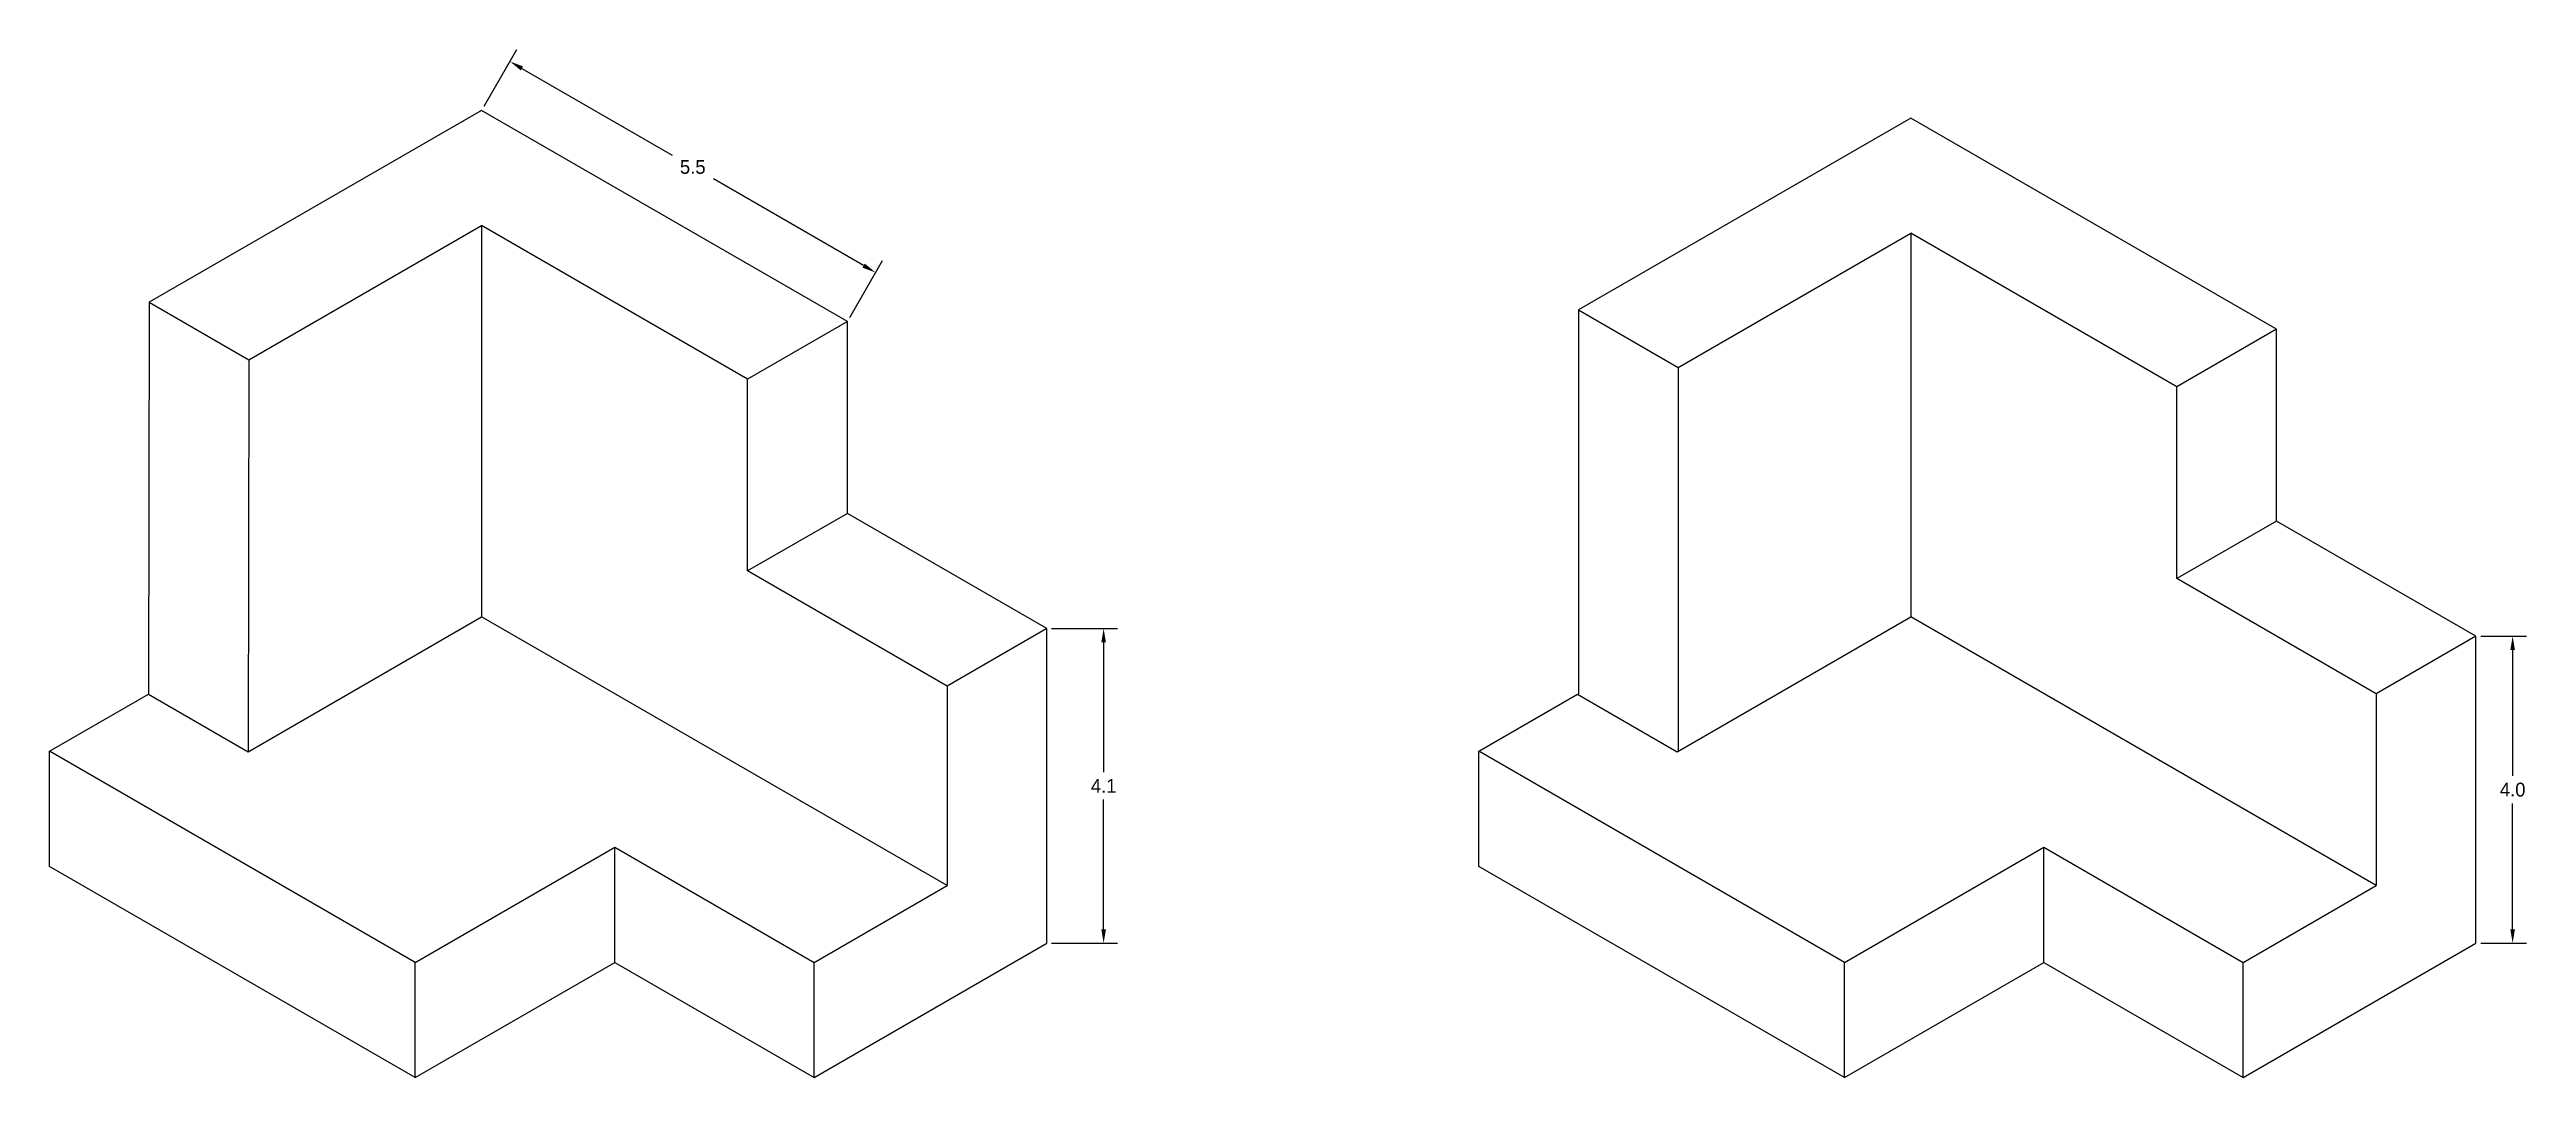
# Model space of a CAD drawing. Header units: inches. Extents: x 18.1 to 84.4, y 9.6 to 27.
# Drawn here: x 52.18 to 84.44, y 13.59 to 26.99 of the extents above; entities that cross this region are included whole.
import ezdxf

# ---------------------------------------------------------------- set-up
doc = ezdxf.new("R2010")
doc.units = ezdxf.units.IN
doc.header["$MEASUREMENT"] = 0
doc.dimstyles.get("Standard").update_dxf_attribs({"dimtxt": 0.18, "dimasz": 0.18, "dimexe": 0.18, "dimexo": 0.0625, "dimgap": 0.09, "dimtad": 0, "dimtih": 1, "dimtoh": 1, "dimdec": 1, "dimzin": 0, "dimdsep": 46, "dimtxsty": 'Standard', "dimcen": 0.09, "dimadec": 0, "dimazin": 0, "dimtfac": 1, "dimtdec": 1, "dimtofl": 0, "dimtmove": 0, "dimatfit": 3, "dimfxl": 1, "dimtolj": 1, "dimtzin": 0, "dimarcsym": 0})

msp = doc.modelspace()

# ---------------------------------------------------------------- blocks, each defined once
blk = doc.blocks.new('*D3')
at = {"color": 0, "lineweight": -2}
for p, q in [((65.231, 19.444), (66.089, 19.444)), ((65.909, 19.264), (65.909, 17.574)), ((65.909, 15.524), (65.909, 17.214)), ((65.231, 15.344), (66.089, 15.344))]:
    blk.add_line(p, q, dxfattribs=at)
at = {"color": 0}
for points in [[(65.879, 19.264), (65.939, 19.264), (65.909, 19.444)], [(65.879, 15.524), (65.939, 15.524), (65.909, 15.344)]]:
    blk.add_solid(points, dxfattribs=at)
at = {"layer": 'Defpoints', "color": 0}
for p in [(65.169, 19.444), (65.909, 19.444), (65.169, 15.344)]:
    blk.add_point(p, dxfattribs=at)
at = {"color": 0, "insert": (65.909, 17.394), "char_height": 0.18, "attachment_point": 5}
blk.add_mtext('\\A1;4.1', dxfattribs=at)
blk = doc.blocks.new('*D4')
at = {"color": 0, "lineweight": -2}
for p, q in [((57.839, 26.248), (58.266, 26.988)), ((58.331, 26.742), (60.287, 25.613)), ((62.783, 24.172), (60.827, 25.301)), ((62.602, 23.498), (63.029, 24.238))]:
    blk.add_line(p, q, dxfattribs=at)
at = {"color": 0}
for points in [[(58.346, 26.768), (58.316, 26.716), (58.176, 26.832)], [(62.798, 24.198), (62.768, 24.146), (62.939, 24.082)]]:
    blk.add_solid(points, dxfattribs=at)
at = {"layer": 'Defpoints', "color": 0}
for p in [(57.807, 26.194), (62.939, 24.082), (62.571, 23.444)]:
    blk.add_point(p, dxfattribs=at)
at = {"color": 0, "insert": (60.557, 25.457), "char_height": 0.18, "attachment_point": 5}
blk.add_mtext('\\A1;5.5', dxfattribs=at)
blk = doc.blocks.new('*D5')
at = {"color": 0, "lineweight": -2}
for p, q in [((83.848, 19.344), (84.443, 19.344)), ((84.263, 19.164), (84.263, 17.524)), ((84.263, 15.524), (84.263, 17.164)), ((83.848, 15.344), (84.443, 15.344))]:
    blk.add_line(p, q, dxfattribs=at)
at = {"color": 0}
for points in [[(84.233, 19.164), (84.293, 19.164), (84.263, 19.344)], [(84.233, 15.524), (84.293, 15.524), (84.263, 15.344)]]:
    blk.add_solid(points, dxfattribs=at)
at = {"layer": 'Defpoints', "color": 0}
for p in [(83.785, 19.344), (84.263, 19.344), (83.785, 15.344)]:
    blk.add_point(p, dxfattribs=at)
at = {"color": 0, "insert": (84.263, 17.344), "char_height": 0.18, "attachment_point": 5}
blk.add_mtext('\\A1;4.0', dxfattribs=at)

# ---------------------------------------------------------------- dimensions: what is measured, and where the dimension line sits
for p1, p2, distance, picture, middle in [((57.807, 26.194), (62.571, 23.444), 0.736, '*D4', (60.557, 25.457)), ((65.169, 15.344), (65.169, 19.444), -0.741, '*D3', (65.909, 17.394)), ((83.785, 15.344), (83.785, 19.344), -0.478, '*D5', (84.263, 17.344))]:
    dim = msp.add_aligned_dim(p1=p1, p2=p2, distance=distance, dimstyle='Standard')
    dim.commit()
    dim.dimension.update_dxf_attribs({"geometry": picture, "text_midpoint": middle})

# ---------------------------------------------------------------- linework, layer by layer
for p, q in [((57.807, 26.194), (53.477, 23.694)), ((62.571, 23.444), (57.807, 26.194)), ((76.424, 26.094), (72.094, 23.594)), ((81.187, 23.344), (76.424, 26.094)), ((54.776, 22.944), (57.807, 24.694)), ((61.272, 22.694), (57.807, 24.694)), ((57.807, 24.694), (57.807, 19.594)), ((73.393, 22.844), (76.424, 24.594)), ((79.888, 22.594), (76.424, 24.594)), ((76.424, 24.594), (76.424, 19.594)), ((53.477, 23.694), (53.466, 18.588)), ((53.477, 23.694), (54.776, 22.944)), ((72.094, 23.594), (73.393, 22.844)), ((72.094, 23.594), (72.094, 18.594)), ((62.571, 23.444), (61.272, 22.694)), ((62.571, 20.944), (62.571, 23.444)), ((81.187, 23.344), (79.888, 22.594)), ((81.187, 20.844), (81.187, 23.344)), ((54.776, 22.944), (54.765, 17.838)), ((61.272, 20.194), (61.272, 22.694)), ((73.393, 22.844), (73.393, 17.844)), ((79.888, 20.094), (79.888, 22.594)), ((62.571, 20.944), (61.272, 20.194)), ((65.169, 19.444), (62.571, 20.944)), ((81.187, 20.844), (79.888, 20.094)), ((83.785, 19.344), (81.187, 20.844)), ((63.87, 18.694), (61.272, 20.194)), ((82.486, 18.594), (79.888, 20.094)), ((54.765, 17.838), (57.807, 19.594)), ((63.87, 16.094), (57.807, 19.594)), ((65.169, 19.444), (63.87, 18.694)), ((65.169, 15.344), (65.169, 19.444)), ((73.382, 17.838), (76.424, 19.594)), ((82.486, 16.094), (76.424, 19.594)), ((83.785, 19.344), (82.486, 18.594)), ((83.785, 15.344), (83.785, 19.344)), ((52.178, 17.844), (53.466, 18.588)), ((53.466, 18.588), (54.765, 17.838)), ((63.87, 18.694), (63.87, 16.094)), ((70.795, 17.844), (72.083, 18.588)), ((72.083, 18.588), (73.382, 17.838)), ((82.486, 18.594), (82.486, 16.094)), ((52.178, 16.344), (52.178, 17.844)), ((56.941, 15.094), (52.178, 17.844)), ((70.795, 16.344), (70.795, 17.844)), ((75.558, 15.094), (70.795, 17.844)), ((56.941, 15.094), (59.54, 16.594)), ((59.54, 15.094), (59.54, 16.594)), ((59.54, 16.594), (62.138, 15.094)), ((75.558, 15.094), (78.156, 16.594)), ((78.156, 15.094), (78.156, 16.594)), ((78.156, 16.594), (80.754, 15.094)), ((56.941, 13.594), (52.178, 16.344)), ((75.558, 13.594), (70.795, 16.344)), ((62.138, 15.094), (63.87, 16.094)), ((80.754, 15.094), (82.486, 16.094)), ((62.138, 13.594), (65.169, 15.344)), ((80.754, 13.594), (83.785, 15.344)), ((56.941, 13.594), (59.54, 15.094)), ((56.941, 13.594), (56.941, 15.094)), ((59.54, 15.094), (62.138, 13.594)), ((62.138, 13.594), (62.138, 15.094)), ((75.558, 13.594), (78.156, 15.094)), ((75.558, 13.594), (75.558, 15.094)), ((78.156, 15.094), (80.754, 13.594)), ((80.754, 13.594), (80.754, 15.094))]:
    msp.add_line(p, q)

msp.set_redraw_order([(e.dxf.handle, doc.entitydb.next_handle()) for e in msp.query("TEXT MTEXT ATTDEF DIMENSION ARC_DIMENSION")])  # texts and dimensions are drawn at this point

doc.saveas('drawing.dxf')
